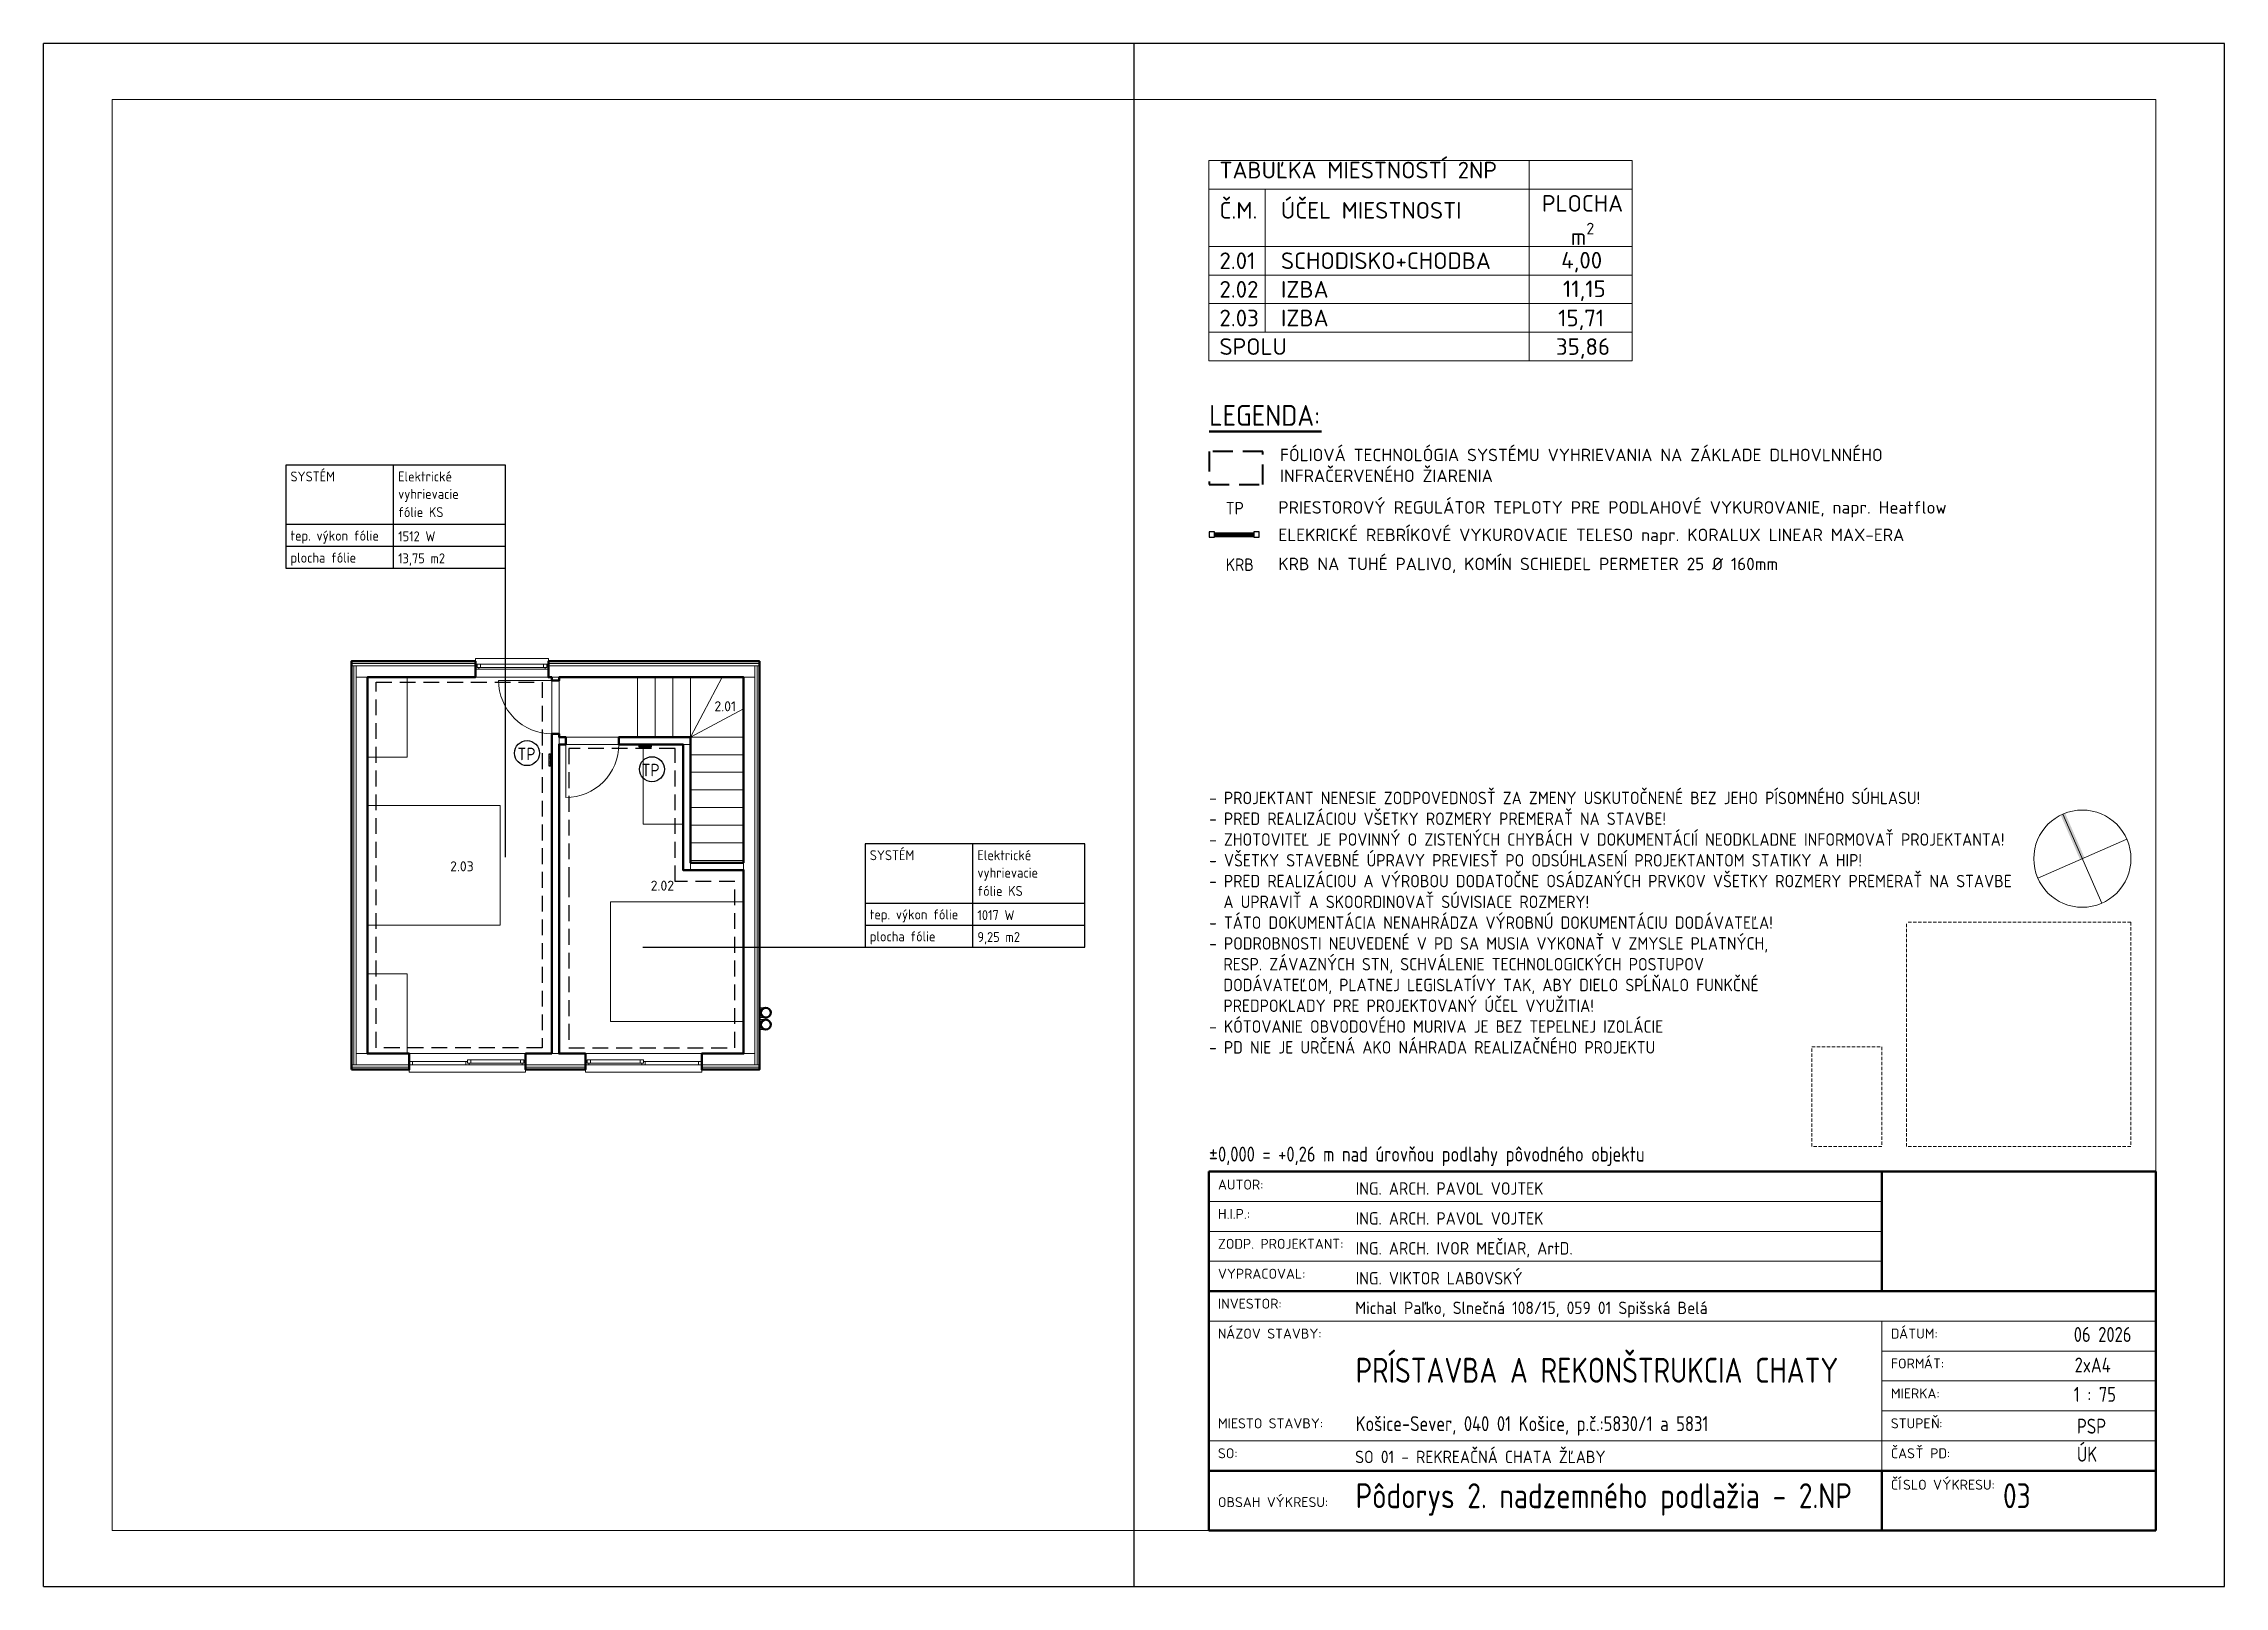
# Model space of a CAD drawing. Header units: millimetres. Extents: x 122211 to 176654, y 13823 to 90794.
# Drawn here: x 122211 to 155023, y 67591 to 90794 of the extents above; entities that cross this region are included whole.
import ezdxf

# ---------------------------------------------------------------- set-up
doc = ezdxf.new("R2010")
doc.units = ezdxf.units.MM
for name, pattern in [('ACAD_ISO02W100', [15, 12, -3]), ('DASH', [75, 50, -25]), ('Skrytá', [7.14375, 4.7625, -2.38125])]:
    doc.linetypes.add(name, pattern=pattern)
for name, color, linetype, lineweight in [('00_HRUBA', 7, 'Continuous', 50), ('00_SRAFY', 7, 'Continuous', 5), ('00_STREDNÁ', 253, 'Continuous', 18), ('CKPOPISM', 6, 'Continuous', 50), ('G-ANNO-TTLB', 6, 'Continuous', 9), ('G-ANNO-TTLB-WIDE', 214, 'Continuous', 50), ('UK_OKRAJOV__DILAT_CIA', 1, 'DASH', 40), ('ZARPRED', 7, 'Continuous', 13), ('ZDIVO', 7, 'Continuous', 15)]:
    doc.layers.add(name, color=color, linetype=linetype, lineweight=lineweight)
doc.layers.add('netlac', color=6, linetype='Continuous', plot=False)
for name, color, linetype in [('PODORYS', 140, 'Continuous'), ('UK_LEGENDA', 7, 'Continuous'), ('UK_POPIS', 7, 'Continuous'), ('UK_REBRIK', 114, 'Continuous'), ('UK_TABULKY', 7, 'Continuous'), ('UK_ZARIADENIE', 60, 'Continuous')]:
    doc.layers.add(name, color=color, linetype=linetype)
doc.styles.add('ISOCP', font='isocp.shx')
doc.styles.add('ISOCPEUR_2', font='isocpeur.ttf', dxfattribs={"height": 150})
doc.styles.add('ISOCPEUR_3', font='isocpeur.ttf', dxfattribs={"width": 0.8, "height": 320})
doc.styles.add('ISOCPEUR_4', font='isocpeur.ttf', dxfattribs={"width": 0.8, "height": 5})
doc.styles.add('ISOCPEUR_5', font='isocpeur.ttf', dxfattribs={"width": 0.9, "height": 2.5})
doc.styles.get("Standard").update_dxf_attribs({"font": 'arial.ttf'})
doc.linetypes.add('BATTING', pattern='A,0.00254,-2.54,[134,ltypeshp.shx,S=2.54,R=0,X=-2.54,Y=0],-5.08,[134,ltypeshp.shx,S=2.54,R=180,X=2.54,Y=0],-2.54', length=10.16254)

msp = doc.modelspace()

# ---------------------------------------------------------------- texts
at = {"layer": 'CKPOPISM', "color": 0, "lineweight": 5, "char_height": 250, "attachment_point": 1}
for s, insert in [('{\\fISOCPEUR|b0|i0|c238|p34;TABUĽKA MIESTNOSTÍ 2NP}', (139903, 89017)), ('{\\fISOCPEUR|b0|i0|c0|p34;Č.M.}', (139903, 88412)), ('{\\fISOCPEUR|b0|i0|c0|p34;ÚČEL \\fISOCPEUR|b0|i0|c238|p34;MIESTNOSTI}', (140828, 88412)), ('\\A1;\\pxqc;{\\fISOCPEUR|b0|i0|c0|p34;PLOCHA\\Pm\\H0.7x;\\S2^ ;}', (143088, 88517))]:
    msp.add_mtext_dynamic_manual_height_columns(s, width=4554.8, gutter_width=500, heights=[0], dxfattribs=dict(at, insert=insert))
at = {"layer": 'CKPOPISM', "color": 0, "lineweight": 20, "char_height": 250, "attachment_point": 1}
for s, insert in [('{\\fISOCPEUR|b0|i0|c238|p34;2.01}', (139903, 87654)), ('{\\fISOCPEUR|b0|i0|c238|p34;SCHODISKO+CHODBA}', (140828, 87654)), ('\\pxql;{\\fISOCPEUR|b0|i0|c238|p34;4,00}', (145045, 87662)), ('{\\fISOCPEUR|b0|i0|c238|p34;2.02}', (139903, 87224)), ('{\\fISOCPEUR|b0|i0|c238|p34;IZBA}', (140828, 87224)), ('\\pxql;{\\fISOCPEUR|b0|i0|c238|p34;11,15}', (145071, 87232)), ('{\\fISOCPEUR|b0|i0|c238|p34;2.03}', (139903, 86793)), ('{\\fISOCPEUR|b0|i0|c238|p34;IZBA}', (140828, 86793)), ('\\pxql;{\\fISOCPEUR|b0|i0|c238|p34;15,71}', (144999, 86793)), ('{\\fISOCPEUR|b0|i0|c238|p34;SPOLU}', (139903, 86363)), ('\\pxql;{\\fISOCPEUR|b0|i0|c238|p34;35,86}', (144966, 86363))]:
    msp.add_mtext_dynamic_manual_height_columns(s, width=4554.8, gutter_width=500, heights=[0], dxfattribs=dict(at, insert=insert))
at = {"layer": 'G-ANNO-TTLB', "color": 7, "style": 'ISOCPEUR_5'}
for s, p in [('FÓLIOVÁ TECHNOLÓGIA SYSTÉMU VYHRIEVANIA NA ZÁKLADE DLHOVLNNÉHO', (140813, 84514)), ('INFRAČERVENÉHO ŽIARENIA', (140813, 84201)), ('PRIESTOROVÝ REGULÁTOR TEPLOTY PRE PODLAHOVÉ VYKUROVANIE, napr. Heatflow', (140788, 83725)), ('ELEKRICKÉ REBRÍKOVÉ VYKUROVACIE TELESO napr. KORALUX LINEAR MAX-ERA', (140788, 83312)), ('KRB NA TUHÉ PALIVO, KOMÍN SCHIEDEL PERMETER 25 Ø 160mm  ', (140788, 82875))]:
    msp.add_text(s, height=187.5, dxfattribs=at).set_placement(p)
at = {"layer": 'G-ANNO-TTLB', "color": 7, "attachment_point": 1}
for s, insert, char_height, width, style in [('{\\C0;- PROJEKTANT NENESIE ZODPOVEDNOSŤ ZA ZMENY USKUTOČNENÉ BEZ JEHO PÍSOMNÉHO SÚHLASU!\\P- PRED REALIZÁCIOU VŠETKY ROZMERY PREMERAŤ NA STAVBE!\\P- ZHOTOVITEĽ JE POVINNÝ O ZISTENÝCH CHYBÁCH V DOKUMENTÁCIÍ NEODKLADNE INFORMOVAŤ PROJEKTANTA!\\P- VŠETKY STAVEBNÉ ÚPRAVY PREVIESŤ PO ODSÚHLASENÍ PROJEKTANTOM STATIKY A HIP!\\P- PRED REALIZÁCIOU A VÝROBOU DODATOČNE OSÁDZANÝCH PRVKOV VŠETKY ROZMERY PREMERAŤ NA STAVBE \\P  A UPRAVIŤ A SKOORDINOVAŤ SÚVISIACE ROZMERY!\\P- TÁTO DOKUMENTÁCIA NENAHRÁDZA VÝROBNÚ DOKUMENTÁCIU DODÁVATEĽA!\\P- PODROBNOSTI NEUVEDENÉ V PD SA MUSIA VYKONAŤ V ZMYSLE PLATNÝCH, \\P  RESP. ZÁVAZNÝCH STN, SCHVÁLENIE TECHNOLOGICKÝCH POSTUPOV \\P  DODÁVATEĽOM, PLATNEJ LEGISLATÍVY TAK, ABY DIELO SPĹŇALO FUNKČNÉ\\P  PREDPOKLADY PRE PROJEKTOVANÝ ÚČEL VYUŽITIA!\\P- KÓTOVANIE OBVODOVÉHO MURIVA JE BEZ TEPELNEJ IZOLÁCIE\\P- PD NIE JE URČENÁ AKO NÁHRADA REALIZAČNÉHO PROJEKTU}', (139748, 79543), 187.5, 16487.32, 'ISOCPEUR_5'), ('\\fISOCPEUR|b0|i0|c238|p34|;\\W.9;±', (139742, 74205), 225, 167.75, 'ISOCPEUR_3'), ('0,000 = +0,26 m nad úrovňou podlahy pôvodného objektu', (139881, 74205), 225, 8827.44, 'ISOCPEUR_3'), ('AUTOR:', (139880, 73709), 150, 571.2, 'ISOCPEUR_2'), ('ING. ARCH. PAVOL VOJTEK', (141952, 73669), 187.5, 7123.66, 'ISOCPEUR_5'), ('H.I.P.:', (139880, 73268), 150, 571.2, 'ISOCPEUR_2'), ('ING. ARCH. PAVOL VOJTEK', (141952, 73219), 187.5, 7123.66, 'ISOCPEUR_5'), ('ZODP. PROJEKTANT:', (139880, 72818), 150, 2290.82, 'ISOCPEUR_2'), ('ING. ARCH. IVOR MEČIAR, ArtD.', (141952, 72769), 187.5, 7123.66, 'ISOCPEUR_5'), ('VYPRACOVAL:', (139880, 72368), 150, 1611.39, 'ISOCPEUR_2'), ('ING. VIKTOR LABOVSKÝ', (141952, 72319), 187.5, 7123.66, 'ISOCPEUR_5'), ('INVESTOR:', (139880, 71918), 150, 1160.44, 'ISOCPEUR_2'), ('Michal Paľko, Slnečná 108/15, 059 01 Spišská Belá', (141945, 71874), 187.5, 9497.87, 'ISOCPEUR_5'), ('\\fISOCPEUR|b0|i0|c238|p34|;N', (139880, 71468), 150, 150.32, 'ISOCPEUR_2'), ('\\fISOCPEUR|b0|i0|c238|p34|;Á', (140004, 71468), 150, 168.35, 'ISOCPEUR_2'), ('ZOV STAVBY:', (140143, 71468), 150, 1593.35, 'ISOCPEUR_2'), ('\\fISOCPEUR|b0|i0|c238|p34|;D', (150005, 71468), 150, 150.32, 'ISOCPEUR_2'), ('\\fISOCPEUR|b0|i0|c238|p34|;Á', (150129, 71468), 150, 168.35, 'ISOCPEUR_2'), ('TUM:', (150268, 71468), 150, 523.1, 'ISOCPEUR_2'), ('06 2026', (152757, 71492), 225, 1325.79, 'ISOCPEUR_3'), ('PRÍSTAVBA A REKONŠTRUKCIA CHATY', (141952, 71029), 375, 7359.54, 'ISOCPEUR_4'), ('FORM', (150005, 71018), 150, 601.27, 'ISOCPEUR_2'), ('\\fISOCPEUR|b0|i0|c238|p34|;Á', (150501, 71018), 150, 168.35, 'ISOCPEUR_2'), ('T:', (150640, 71018), 150, 204.43, 'ISOCPEUR_2'), ('2xA4', (152770, 71033), 225, 746.77, 'ISOCPEUR_3'), ('MIERKA:', (150005, 70568), 150, 877.85, 'ISOCPEUR_2'), ('1 : 75', (152757, 70592), 225, 1082.28, 'ISOCPEUR_3'), ('MIESTO STAVBY:', (139880, 70118), 150, 1930.06, 'ISOCPEUR_2'), ('\\A1;\\pxt24;Košice-Sever, 040 01 Košice, p.č.:5830/1 a 5831', (141952, 70151), 225, 7215.54, 'ISOCPEUR_3'), ('STUPE', (150005, 70118), 150, 733.54, 'ISOCPEUR_2'), ('\\fISOCPEUR|b0|i0|c238|p34|;Ň', (150610, 70118), 150, 150.32, 'ISOCPEUR_2'), ('\\fISOCPEUR|b0|i0|c238|p34|;:', (150734, 70118), 150, 54.11, 'ISOCPEUR_2'), ('SO:', (139880, 69668), 150, 354.75, 'ISOCPEUR_2'), ('SO 01 - REKREAČNÁ CHATA ŽĽABY', (141945, 69632), 187.5, 6551.98, 'ISOCPEUR_5'), ('\\fISOCPEUR|b0|i0|c238|p34|;Č', (150005, 69668), 150, 132.28, 'ISOCPEUR_2'), ('AS', (150114, 69668), 150, 318.67, 'ISOCPEUR_2'), ('\\fISOCPEUR|b0|i0|c238|p34|;Ť', (150377, 69668), 150, 150.32, 'ISOCPEUR_2'), (' PD:', (150501, 69668), 150, 468.99, 'ISOCPEUR_2'), ('ÚK', (152805, 69691), 225, 2099.62, 'ISOCPEUR_3'), ('\\fISOCPEUR|b0|i0|c238|p34|;Č', (150005, 69195), 150, 132.28, 'ISOCPEUR_2'), ('\\fISOCPEUR|b0|i0|c238|p34|;Í', (150114, 69195), 150, 90.19, 'ISOCPEUR_2'), ('\\fISOCPEUR|b0|i0|c238|p34|;Ý', (150779, 69195), 150, 168.35, 'ISOCPEUR_2'), ('OBSAH V', (139880, 68933), 150, 1052.21, 'ISOCPEUR_2'), ('\\fISOCPEUR|b0|i0|c238|p34|;Ý', (140748, 68933), 150, 168.35, 'ISOCPEUR_2'), ('KRESU:', (140887, 68933), 150, 787.66, 'ISOCPEUR_2'), ('Pôdorys 2. nadzemného podlažia - 2.NP', (141952, 69142), 375, 7659.59, 'ISOCPEUR_4'), ('SLO V', (150188, 69195), 150, 715.51, 'ISOCPEUR_2'), ('KRESU:', (150917, 69195), 150, 787.66, 'ISOCPEUR_2'), ('03', (151692, 69142), 375, 7659.59, 'ISOCPEUR_4')]:
    msp.add_mtext(s, dxfattribs=dict(at, insert=insert, char_height=char_height, width=width, style=style))
at = {"layer": 'G-ANNO-TTLB', "color": 0, "insert": (152805, 70113), "char_height": 225, "width": 2099.62, "attachment_point": 1, "style": 'ISOCPEUR_3'}
msp.add_mtext('PSP', dxfattribs=at)
at = {"layer": 'PODORYS', "color": 252, "char_height": 150, "attachment_point": 1}
for s, insert in [('\\pxt0,3;{\\fISOCPEUR|b0|i0|c238|p34;2.01}', (132304, 80903)), ('\\pxt0,3;{\\fISOCPEUR|b0|i0|c238|p34;2.03}', (128327, 78496)), ('\\pxt0,3;{\\fISOCPEUR|b0|i0|c238|p34;2.02}', (131345, 78205))]:
    msp.add_mtext_dynamic_manual_height_columns(s, width=27860.94, gutter_width=15400, heights=[6477], dxfattribs=dict(at, insert=insert))
at = {"layer": 'UK_LEGENDA', "lineweight": 40, "style": 'ISOCP'}
for p in [(129341, 80017), (131208, 79775)]:
    msp.add_text('TP', height=187.5, dxfattribs=at).set_placement(p)
at = {"layer": 'UK_POPIS', "lineweight": 35, "style": 'ISOCP'}
for s, p in [('TP', (139998, 83714)), ('KRB', (139998, 82864))]:
    msp.add_text(s, height=187.5, dxfattribs=at).set_placement(p)
at = {"layer": 'UK_POPIS', "lineweight": 50, "ltscale": 0.08, "insert": (139748, 85202), "char_height": 312.5, "attachment_point": 4, "style": 'ISOCP'}
msp.add_mtext('LEGENDA:', dxfattribs=at)
at = {"layer": 'UK_TABULKY', "style": 'ISOCP'}
for s, p in [('SYSTÉM', (125925, 84209)), ('Elektrické ', (127545, 84209)), ('vyhrievacie', (127545, 83947)), ('fólie KS', (127545, 83673)), ('tep. výkon fólie', (125925, 83319)), ('1512 W', (127545, 83309)), ('plocha fólie', (125925, 82988)), ('13,75 m2', (127545, 82978)), ('SYSTÉM', (134642, 78513)), ('Elektrické ', (136261, 78513)), ('vyhrievacie', (136261, 78250)), ('fólie KS', (136261, 77976)), ('tep. výkon fólie', (134642, 77622)), ('plocha fólie', (134642, 77292)), ('1017 W', (136261, 77612)), ('9,25 m2', (136261, 77282))]:
    msp.add_text(s, height=150, dxfattribs=at).set_placement(p)

# ---------------------------------------------------------------- blocks, each defined once
blk = doc.blocks.new('rebrik')
at = {"layer": 'UK_REBRIK', "ltscale": 3}
for p, q in [((12460, -10994), (11984, -10994)), ((12460, -11001), (11984, -11001)), ((12460, -11017), (11984, -11017)), ((12460, -11032), (11984, -11032)), ((12460, -11039), (11984, -11039))]:
    blk.add_line(p, q, dxfattribs=at)
for points in [[(11984, -10988), (11922, -10988), (11922, -11050), (11984, -11050), (11984, -10988)], [(12522, -10988), (12460, -10988), (12460, -11050), (12522, -11050), (12522, -10988)]]:
    blk.add_lwpolyline(points, dxfattribs=at)
blk = doc.blocks.new('A$C57FC20A3')
at = {"layer": 'UK_ZARIADENIE'}
for p, q in [((0, 183, -5791), (28, 183, -5791)), ((0, 177, -5791), (28, 177, -5791)), ((0, 163, -5791), (28, 163, -5791)), ((0, 157, -5791), (28, 157, -5791)), ((0, 143, -5791), (28, 143, -5791)), ((0, 137, -5791), (28, 137, -5791)), ((0, 123, -5791), (28, 123, -5791)), ((0, 117, -5791), (28, 117, -5791)), ((0, 103, -5791), (28, 103, -5791)), ((0, 97, -5791), (28, 97, -5791)), ((0, 83, -5791), (28, 83, -5791)), ((0, 77, -5791), (28, 77, -5791)), ((0, 63, -5791), (28, 63, -5791)), ((0, 57, -5791), (28, 57, -5791)), ((0, 43, -5791), (28, 43, -5791)), ((0, 37, -5791), (28, 37, -5791)), ((0, 23, -5791), (28, 23, -5791)), ((0, 17, -5791), (28, 17, -5791)), ((28, 177, -5791), (28, 183, -5791)), ((28, 157, -5791), (28, 163, -5791)), ((28, 137, -5791), (28, 143, -5791)), ((28, 117, -5791), (28, 123, -5791)), ((28, 97, -5791), (28, 103, -5791)), ((28, 77, -5791), (28, 83, -5791)), ((28, 57, -5791), (28, 63, -5791)), ((28, 37, -5791), (28, 43, -5791)), ((28, 17, -5791), (28, 23, -5791))]:
    blk.add_line(p, q, dxfattribs=at)
at = {"layer": 'UK_ZARIADENIE', "elevation": -5791}
blk.add_lwpolyline([(40, 200), (40, 0), (0, 0), (0, 200)], close=True, dxfattribs=at)

# ---------------------------------------------------------------- hatches: boundary and pattern name
at = {"layer": 'ZARPRED', "lineweight": 9}
h = msp.add_hatch(color=256, dxfattribs=at)
h.dxf.hatch_style = 1
h.paths.add_polyline_path([(152885, 78536), (152919, 78550), (152627, 79220, 0.012492), (152593, 79206)])
h.paths.add_polyline_path([(152852, 78521), (152885, 78536), (152593, 79206, 0.012492), (152560, 79191)])

# ---------------------------------------------------------------- linework, layer by layer
at = {"color": 251, "lineweight": 5, "true_color": 0x636466}
msp.add_lwpolyline([(153992, 68430), (123242, 68430), (123242, 89955), (153992, 89955)], close=True, dxfattribs=at)
at = {"color": 1, "linetype": 'Skrytá', "ltscale": 50}
for points in [[(129712, 81193), (129712, 75693), (127212, 75693), (127212, 81193)], [(131712, 78193), (131712, 80193), (130112, 80193), (130112, 78193), (130112, 75693), (132612, 75693), (132612, 78193)]]:
    msp.add_lwpolyline(points, close=True, dxfattribs=at)
at = {"layer": '00_HRUBA', "color": 252}
for points in [[(126842, 75365), (127712, 75365), (127712, 75605), (127082, 75605), (127082, 81265), (128707, 81265), (128707, 81505), (126842, 81505)], [(132742, 78475), (131942, 78475), (131942, 80365), (130867, 80365), (130867, 80255), (131832, 80255), (131832, 78365), (132742, 78365), (132742, 75605), (132112, 75605), (132112, 75365), (132982, 75365), (132982, 81505), (129807, 81505), (129807, 81265), (129857, 81265), (129857, 81215), (129967, 81215), (129967, 81265), (132742, 81265)], [(129857, 75605), (129462, 75605), (129462, 75365), (130362, 75365), (130362, 75605), (129967, 75605), (129967, 80255), (130067, 80255), (130067, 80365), (129967, 80365), (129967, 80415), (129857, 80415)]]:
    msp.add_lwpolyline(points, close=True, dxfattribs=at)
for centre in [(133077, 76220), (133077, 76040)]:
    msp.add_circle(centre, 75, dxfattribs=at)
at = {"layer": '00_SRAFY', "color": 252, "linetype": 'BATTING', "ltscale": 0.05}
for points in [[(126842, 81470), (128707, 81470)], [(126877, 75435), (126877, 81435)], [(129807, 81470), (132982, 81470)], [(132947, 81435), (132947, 75435)], [(127712, 75400), (126842, 75400)], [(130362, 75400), (129462, 75400)], [(132982, 75400), (132112, 75400)]]:
    msp.add_lwpolyline(points, dxfattribs=at)
at = {"layer": '00_STREDNÁ'}
for points in [[(144541, 89036), (139742, 89036), (139742, 87745), (146112, 87745)], [(146112, 86454), (139742, 86454), (139742, 86023), (146112, 86023)]]:
    msp.add_lwpolyline(points, dxfattribs=at)
at = {"layer": '00_STREDNÁ', "color": 252}
for points in [[(128707, 81435), (126842, 81435), (126842, 81505), (128707, 81505)], [(126912, 81435), (126842, 81435), (126842, 75435), (126912, 75435)], [(128707, 81265), (126912, 81265), (126912, 81435), (128707, 81435)], [(129807, 81545), (128707, 81545), (128707, 81460), (129807, 81460)], [(128782, 81410), (128782, 81460), (128732, 81460), (128732, 81410)], [(129757, 81385), (129757, 81410), (128757, 81410), (128757, 81385)], [(129732, 81460), (129732, 81410), (128782, 81410), (128782, 81460)], [(129732, 81410), (129732, 81460), (129782, 81460), (129782, 81410)], [(129807, 81435), (132982, 81435), (132982, 81505), (129807, 81505)], [(129807, 81265), (132912, 81265), (132912, 81435), (129807, 81435)], [(132982, 75435), (132912, 75435), (132912, 81435), (132982, 81435)], [(127082, 75605), (126912, 75605), (126912, 81265), (127082, 81265)], [(127682, 81265), (127682, 80065), (127082, 80065), (127082, 81265)], [(132742, 75605), (127082, 75605), (127082, 81265), (132742, 81265)], [(129857, 81215), (129967, 81215), (129967, 80415), (129857, 80415)], [(131147, 80365), (131147, 81265), (131412, 81265), (131412, 80365)], [(131412, 80365), (131412, 81265), (131677, 81265), (131677, 80365)], [(131677, 80365), (131677, 81265), (131942, 81265), (131942, 80365)], [(131942, 80365), (132742, 80790), (132742, 81265), (132420, 81265)], [(131942, 80365), (132420, 81265), (131942, 81265)], [(132912, 75605), (132742, 75605), (132742, 81265), (132912, 81265)], [(131942, 80365), (132742, 80365), (132742, 80790)], [(130067, 80255), (130067, 80365), (130867, 80365), (130867, 80255)], [(130867, 80255), (131942, 80255), (131942, 80365), (130867, 80365)], [(131832, 80255), (131832, 79055), (131232, 79055), (131232, 80255)], [(131832, 78365), (131942, 78365), (131942, 80255), (131832, 80255)], [(131942, 80365), (132742, 80365), (132742, 80100), (131942, 80100)], [(131942, 80100), (132742, 80100), (132742, 79835), (131942, 79835)], [(131942, 79835), (132742, 79835), (132742, 79570), (131942, 79570)], [(131942, 79570), (132742, 79570), (132742, 79305), (131942, 79305)], [(127082, 77535), (127082, 79335), (129082, 79335), (129082, 77535)], [(131942, 79305), (132742, 79305), (132742, 79040), (131942, 79040)], [(131942, 79040), (132742, 79040), (132742, 78775), (131942, 78775)], [(131942, 78775), (132742, 78775), (132742, 78510), (131942, 78510)], [(130742, 76085), (130742, 77885), (132742, 77885), (132742, 76085)], [(127682, 76805), (127682, 75605), (127082, 75605), (127082, 76805)], [(126912, 75435), (127712, 75435), (127712, 75605), (126912, 75605)], [(127762, 75435), (127762, 75485), (127712, 75485), (127712, 75435)], [(128562, 75435), (127762, 75435), (127762, 75485), (128562, 75485)], [(128637, 75460), (128637, 75510), (128587, 75510), (128587, 75460)], [(128637, 75510), (128637, 75460), (129387, 75460), (129387, 75510)], [(129387, 75460), (129387, 75510), (129437, 75510), (129437, 75460)], [(130362, 75365), (129462, 75365), (129462, 75605), (130362, 75605)], [(130362, 75435), (129462, 75435), (129462, 75605), (130362, 75605)], [(130437, 75460), (130437, 75510), (130387, 75510), (130387, 75460)], [(131187, 75510), (131187, 75460), (130437, 75460), (130437, 75510)], [(131187, 75460), (131187, 75510), (131237, 75510), (131237, 75460)], [(131262, 75435), (132062, 75435), (132062, 75485), (131262, 75485)], [(132062, 75435), (132062, 75485), (132112, 75485), (132112, 75435)], [(132912, 75435), (132112, 75435), (132112, 75605), (132912, 75605)], [(126842, 75365), (127712, 75365), (127712, 75435), (126842, 75435)], [(127712, 75325), (129462, 75325), (129462, 75435), (127712, 75435)], [(128612, 75435), (128612, 75460), (129412, 75460), (129412, 75435)], [(129462, 75365), (130362, 75365), (130362, 75435), (129462, 75435)], [(130362, 75325), (132112, 75325), (132112, 75435), (130362, 75435)], [(131212, 75435), (131212, 75460), (130412, 75460), (130412, 75435)], [(132982, 75365), (132112, 75365), (132112, 75435), (132982, 75435)]]:
    msp.add_lwpolyline(points, close=True, dxfattribs=at)
for points in [[(128732, 81435), (128707, 81435), (128707, 81385), (128757, 81385), (128757, 81410)], [(129782, 81435), (129807, 81435), (129807, 81385), (129757, 81385), (129757, 81410)], [(129857, 81265), (129857, 75605)], [(129967, 81265), (129967, 75605)], [(129967, 80365), (131942, 80365), (131942, 78475), (132742, 78475)], [(129967, 80255), (131832, 80255), (131832, 78365), (132742, 78365)], [(127737, 75485), (127712, 75485), (127712, 75435), (127762, 75435), (127762, 75460)], [(128587, 75485), (128562, 75485), (128562, 75435), (128612, 75435), (128612, 75460)], [(129437, 75485), (129462, 75485), (129462, 75435), (129412, 75435), (129412, 75460)], [(130387, 75485), (130362, 75485), (130362, 75435), (130412, 75435), (130412, 75460)], [(131237, 75485), (131262, 75485), (131262, 75435), (131212, 75435), (131212, 75460)], [(132087, 75485), (132112, 75485), (132112, 75435), (132062, 75435), (132062, 75460)]]:
    msp.add_lwpolyline(points, dxfattribs=at)
for points in [[(129857, 80415), (129857, 81215), (129057, 81215, 0.414214)], [(130867, 80255), (130067, 80255), (130067, 79455, 0.414214)]]:
    msp.add_lwpolyline(points, format="xyb", close=True, dxfattribs=at)
at = {"layer": '00_STREDNÁ', "color": 252, "linetype": 'ACAD_ISO02W100', "ltscale": 0.15}
for points in [[(133077, 76145), (132981, 76145), (132981, 76295), (133077, 76295)], [(133079, 75965), (132982, 75965), (132982, 76115), (133079, 76115)]]:
    msp.add_lwpolyline(points, dxfattribs=at)
at = {"layer": 'G-ANNO-TTLB', "color": 7, "linetype": 'DASH'}
for p, q in [((150242, 74205), (150242, 77580)), ((153617, 77580), (150242, 77580)), ((153617, 77580), (153617, 74205)), ((148817, 74205), (148817, 75705)), ((148817, 75705), (149867, 75705)), ((149867, 75705), (149867, 74205)), ((149867, 74205), (148817, 74205)), ((153617, 74205), (150242, 74205))]:
    msp.add_line(p, q, dxfattribs=at)
at = {"layer": 'G-ANNO-TTLB', "color": 7}
for p, q in [((149867, 73380), (139742, 73380)), ((149867, 72930), (139742, 72930)), ((149867, 72480), (139742, 72480)), ((153992, 71580), (139742, 71580)), ((149867, 71580), (149867, 69330)), ((153992, 71130), (149867, 71130)), ((153992, 70680), (149867, 70680)), ((153992, 70230), (149867, 70230)), ((153992, 69780), (139742, 69780))]:
    msp.add_line(p, q, dxfattribs=at)
at = {"layer": 'G-ANNO-TTLB-WIDE', "color": 7}
for p, q in [((139742, 73830), (153992, 73830)), ((139742, 68430), (139742, 73830)), ((149867, 73830), (149867, 72030)), ((153992, 73830), (153992, 68430)), ((153992, 72030), (139742, 72030)), ((139742, 69330), (153992, 69330)), ((149867, 69330), (149867, 68430)), ((153992, 68430), (139742, 68430))]:
    msp.add_line(p, q, dxfattribs=at)
at = {"layer": 'netlac'}
msp.add_line((122211, 67591), (122211, 90794), dxfattribs=at)
for points in [[(122211, 67591), (138617, 67591), (138617, 90794), (122211, 90794)], [(138617, 67591), (155023, 67591), (155023, 90794), (138617, 90794)]]:
    msp.add_lwpolyline(points, dxfattribs=at)
at = {"layer": 'UK_LEGENDA'}
for centre in [(129484, 80123), (131364, 79881)]:
    msp.add_circle(centre, 188, dxfattribs=at)
at = {"layer": 'UK_OKRAJOV__DILAT_CIA', "ltscale": 6}
msp.add_lwpolyline([(140554, 84658), (139748, 84658), (139748, 84165), (140554, 84165), (140554, 84658)], dxfattribs=at)
at = {"layer": 'UK_POPIS', "lineweight": 50, "ltscale": 0.08}
msp.add_line((139748, 84963), (141438, 84963), dxfattribs=at)
at = {"layer": 'UK_TABULKY'}
for p, q in [((127474, 82904), (127474, 84455)), ((125855, 83565), (129162, 83565)), ((125855, 83565), (129162, 83565)), ((125855, 83234), (129162, 83234)), ((129162, 78561), (129162, 82904)), ((136190, 77207), (136190, 78759)), ((134571, 77868), (137878, 77868)), ((134571, 77868), (137878, 77868)), ((134571, 77538), (137878, 77538)), ((131228, 77207), (134571, 77207))]:
    msp.add_line(p, q, dxfattribs=at)
for points in [[(125855, 84455), (125855, 82904), (129162, 82904), (129162, 84455), (125855, 84455)], [(134571, 78759), (134571, 77207), (137878, 77207), (137878, 78759), (134571, 78759)]]:
    msp.add_lwpolyline(points, dxfattribs=at)
at = {"layer": 'ZARPRED', "lineweight": 9}
for p, q in [((152594, 79207), (153178, 77866)), ((153556, 78829), (152216, 78244))]:
    msp.add_line(p, q, dxfattribs=at)
msp.add_circle((152886, 78536), 731, dxfattribs=at)
at = {"layer": 'ZDIVO', "lineweight": 5}
for points in [[(146112, 88605), (139742, 88605), (139742, 89036), (144541, 89036)], [(146112, 88605), (139742, 88605), (139742, 89036), (146112, 89036)], [(146112, 88175), (146112, 88605)], [(146112, 87745), (146112, 88175)], [(146112, 87314), (146112, 87745)], [(146112, 86884), (146112, 87314)], [(146112, 86454), (146112, 86454), (146112, 86884)], [(146112, 86023), (146112, 86454)]]:
    msp.add_lwpolyline(points, dxfattribs=at)
for points in [[(144561, 89036), (146112, 89036), (146112, 86884), (144561, 86884)], [(139742, 88605), (140592, 88605), (140592, 87745), (139742, 87745)], [(140592, 88605), (144561, 88605), (144561, 87745), (140592, 87745)], [(144561, 88605), (146112, 88605), (146112, 87745), (144561, 87745)], [(139742, 87745), (140592, 87745), (140592, 87314), (139742, 87314)], [(140592, 87745), (144561, 87745), (144561, 87314), (140592, 87314)], [(144561, 87745), (146112, 87745), (146112, 87314), (144561, 87314)], [(139742, 87314), (140592, 87314), (140592, 86884), (139742, 86884)], [(140592, 87314), (144561, 87314), (144561, 86884), (140592, 86884)], [(139742, 86884), (140592, 86884), (140592, 86454), (139742, 86454)], [(140592, 86884), (144561, 86884), (144561, 86454), (140592, 86454)], [(144561, 86884), (146112, 86884), (146112, 86454), (144561, 86454)], [(139742, 86454), (144561, 86454), (144561, 86023), (139742, 86023)], [(144561, 86454), (146112, 86454), (146112, 86023), (144561, 86023)]]:
    msp.add_lwpolyline(points, close=True, dxfattribs=at)

# ---------------------------------------------------------------- block references
at = {"layer": 'UK_REBRIK', "xscale": 1.25, "yscale": 1.25, "zscale": 1.25, "rotation": 180}
msp.add_blockref('rebrik', (155401, 69637), dxfattribs=at)
at = {"layer": 'UK_ZARIADENIE', "ltscale": 3000}
for p, xscale, yscale, zscale, rotation in [((129857, 80113, 5429), 0.9375000000000001, 0.9375000000000001, 0.9375000000000001, 180.0485970791419), ((131355, 80254, 5429), -0.9375000000000001, 0.9375, 0.9375, 89.95140292085794)]:
    msp.add_blockref('A$C57FC20A3', p, dxfattribs=dict(at, xscale=xscale, yscale=yscale, zscale=zscale, rotation=rotation))

msp.set_redraw_order([(e.dxf.handle, doc.entitydb.next_handle()) for e in msp.query("TEXT MTEXT ATTDEF DIMENSION ARC_DIMENSION")])  # texts and dimensions are drawn at this point

doc.saveas('drawing.dxf')
